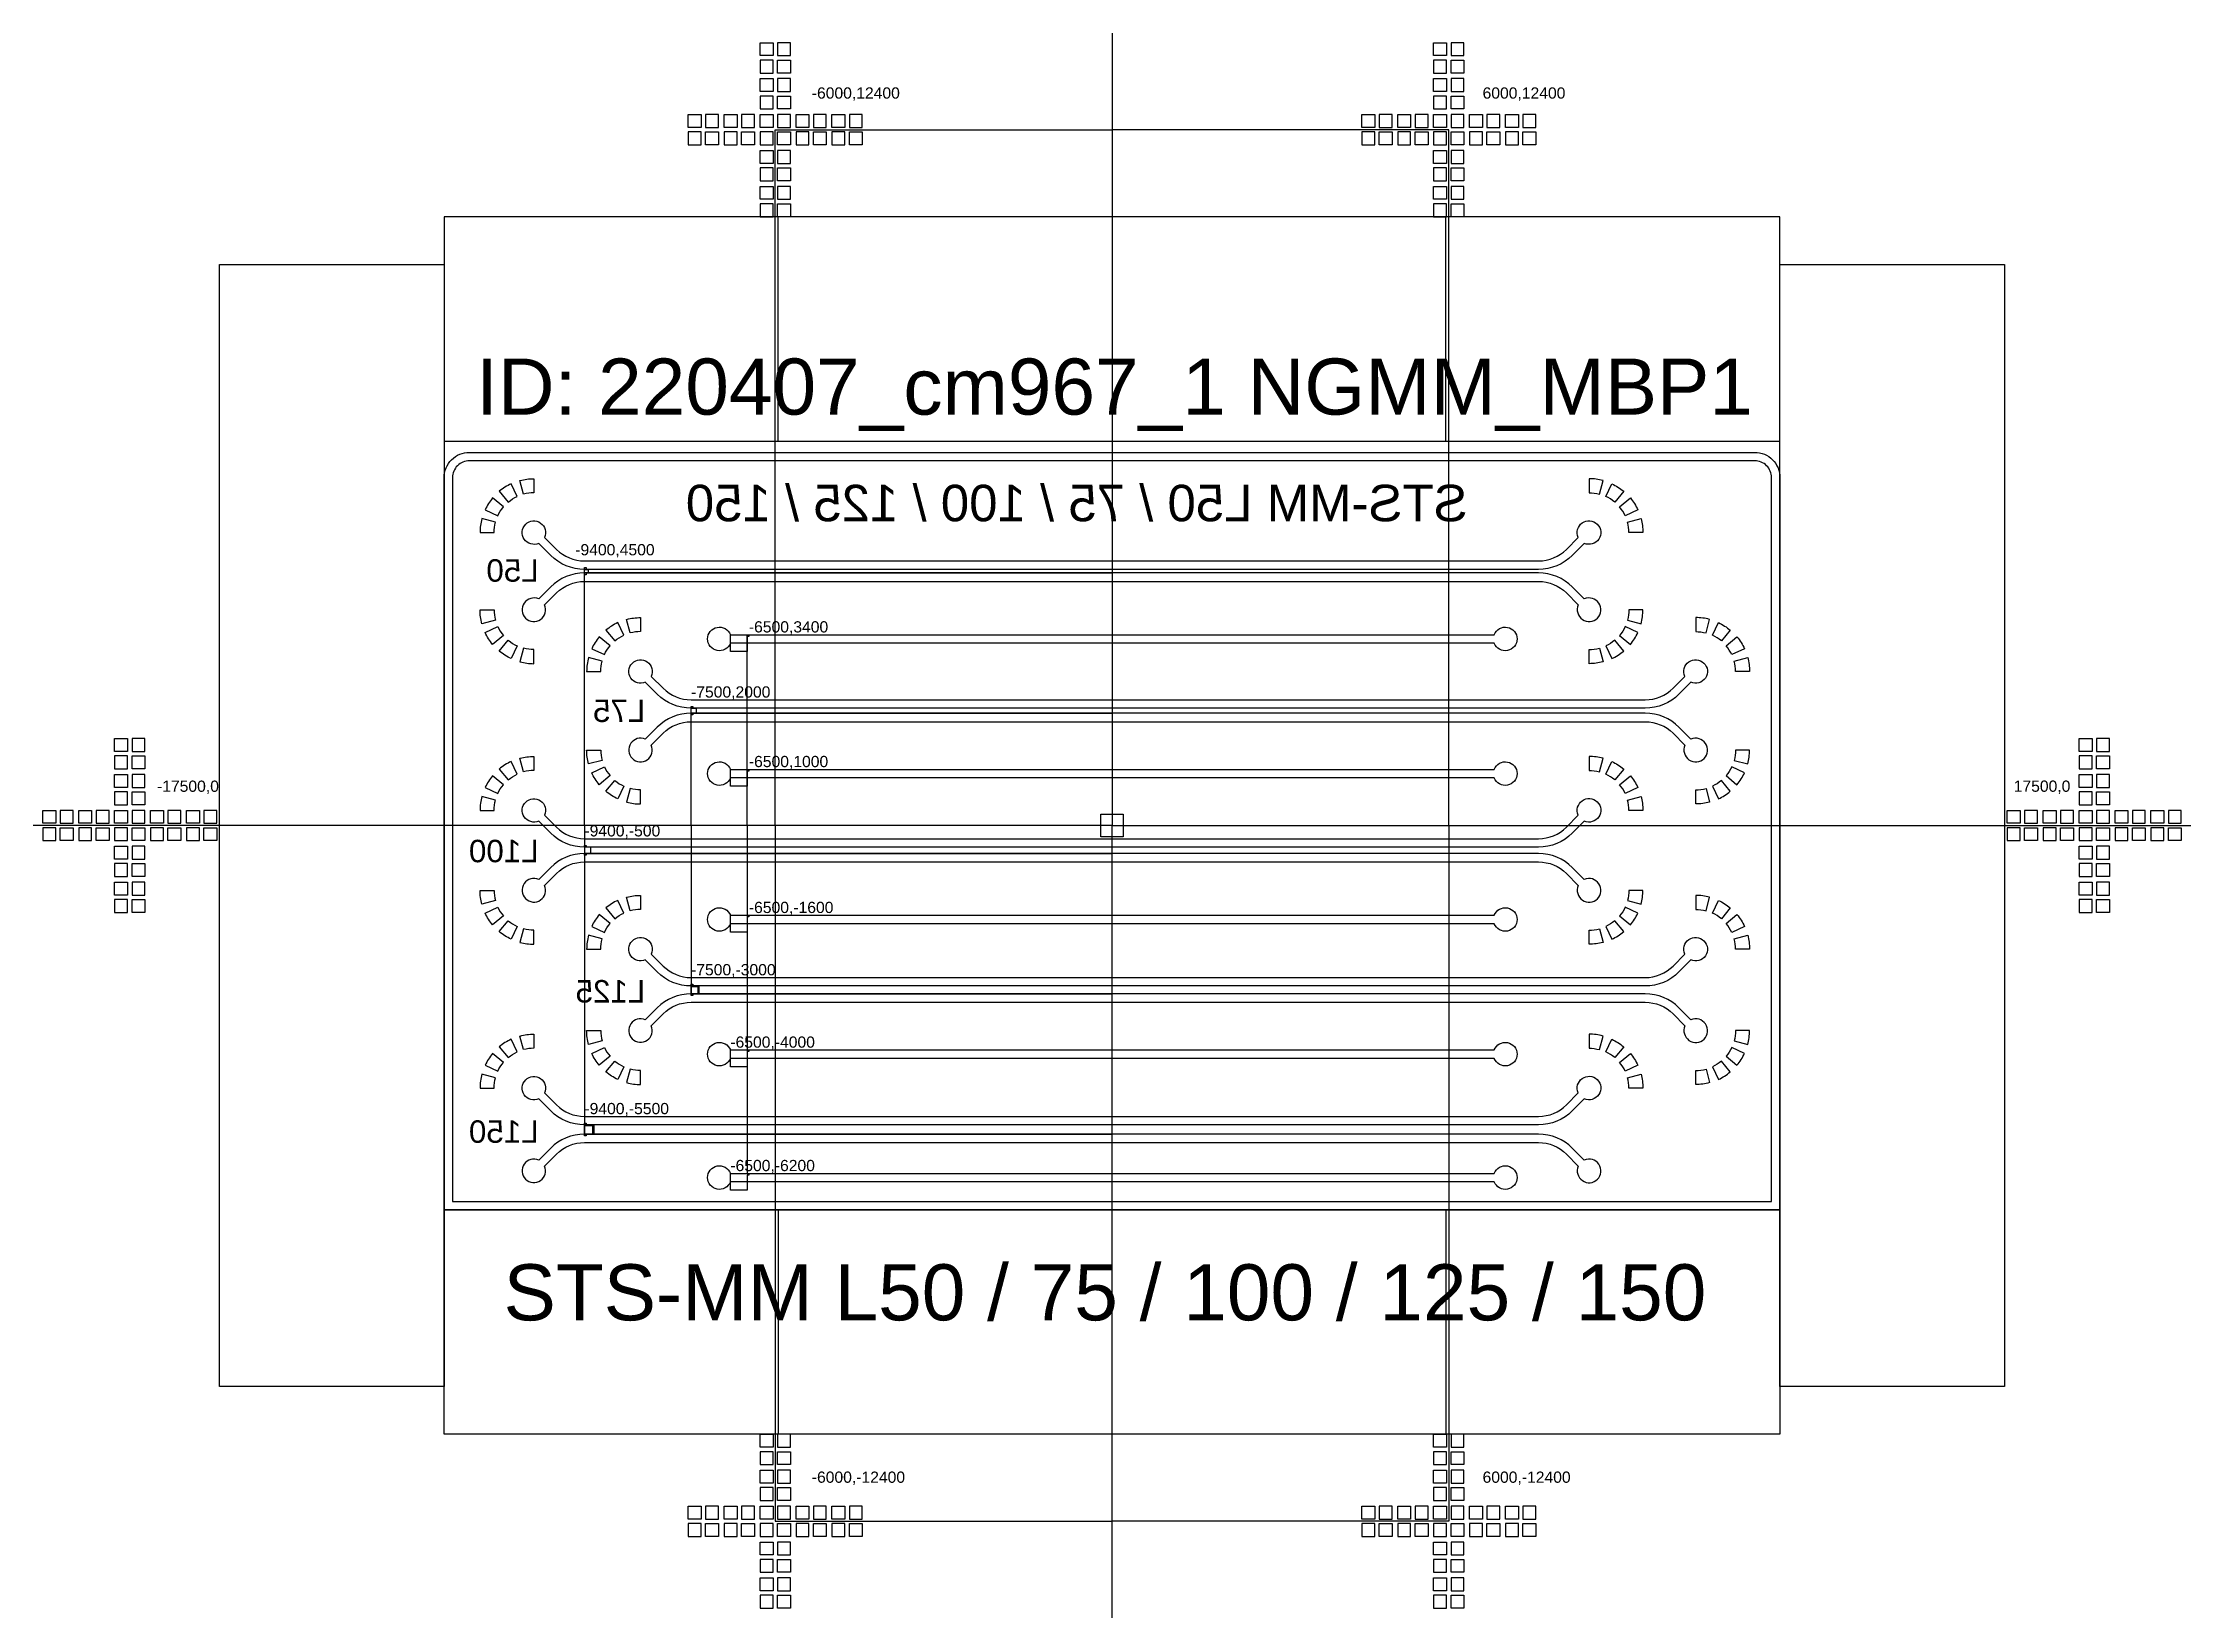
# Model space of a CAD drawing. Extents: x 12 to 64612, y 11 to 64611.
# Drawn here: x 13262 to 51362, y 18361 to 46261 of the extents above; entities that cross this region are included whole.
import ezdxf

# ---------------------------------------------------------------- set-up
doc = ezdxf.new("R2010")
doc.units = 13
doc.header["$MEASUREMENT"] = 0
doc.layers.add('1- Light', color=2, linetype='Continuous')
doc.layers.add('LY-3', color=2, linetype='Continuous')
doc.styles.get("Standard").update_dxf_attribs({"font": 'Arial.ttf'})

msp = doc.modelspace()

# ---------------------------------------------------------------- texts
for s, width, insert, char_height, attachment_point in [('-6000,12400 ', 543.51, (26963, 45228), 200, 7), ('6000,12400 ', 543.51, (38914, 45228), 200, 7), ('-9400,-4500', 963.19, (22957, 38312), 0.2, 1), ('-9400,4500 ', 543.51, (22749, 37326), 200, 1), ('-6500,3400 ', 543.51, (25842, 35951), 200, 1), ('-7500,2000 ', 543.51, (24812, 34791), 200, 1), ('-6500,1000 ', 543.51, (25842, 33551), 200, 1), ('-17500,0 ', 543.51, (15297, 33111), 200, 1), ('17500,0 ', 543.51, (48377, 33112), 200, 1), ('-9400,-500 ', 543.51, (22912, 32316), 200, 1), ('-6500,-1600 ', 543.51, (25842, 30951), 200, 1), ('-7500,-3000 ', 543.51, (24812, 29841), 200, 1), ('-6500,-4000 ', 543.51, (25512, 28551), 200, 1), ('-9400,-5500 ', 543.51, (22912, 27366), 200, 1), ('-6500,-6200 ', 543.51, (25512, 26351), 200, 1), ('-6000,-12400 ', 543.51, (26963, 20797), 200, 1), ('6000,-12400 ', 543.51, (38914, 20797), 200, 1)]:
    msp.add_mtext_dynamic_manual_height_columns(s, width=width, gutter_width=1, heights=[0], dxfattribs=dict(insert=insert, char_height=char_height, attachment_point=attachment_point))
at = {"layer": '1- Light'}
for s, p in [('ID: 220407_cm967_1 NGMM_MBP1', (20983, 39633)), ('STS-MM L50 / 75 / 100 / 125 / 150 ', (21471, 23491))]:
    msp.add_text(s, height=1000, dxfattribs=at).set_placement(p)
at = {"layer": 'LY-3', "extrusion": (0, 0, -1), "attachment_point": 1, "text_direction": (-1, 0, 0)}
for s, width, insert, char_height in [('STS-MM L50 / 75 / 100 / 125 / 150', 17806.26, (38648, 38383), 650), ('L50', 2007.97, (22097, 37056), 400), ('L75', 2007.97, (23997, 34556), 400), ('L100', 2007.97, (22097, 32056), 400), ('L125', 2007.97, (23997, 29556), 400), ('L150', 2007.97, (22097, 27056), 400)]:
    msp.add_mtext_dynamic_manual_height_columns(s, width=width, gutter_width=20, heights=[0], dxfattribs=dict(at, insert=insert, char_height=char_height))

# ---------------------------------------------------------------- linework, layer by layer
for points in [[(32312, 32311), (62612, 32311), (62612, 62611), (32312, 62611)], [(32312, 32311), (26312, 32311), (26312, 44711), (32312, 44711)], [(32312, 32311), (38312, 32311), (38312, 44711), (32312, 44711)], [(20412, 39161), (44212, 39161), (44212, 43161), (20412, 43161)], [(20412, 39161), (26362, 39161), (26362, 43161), (20412, 43161)], [(32312, 39161), (38262, 39161), (38262, 43161), (32312, 43161)], [(16412, 42311), (20412, 42311), (20412, 22311), (16412, 22311)], [(44212, 42311), (48212, 42311), (48212, 22311), (44212, 22311)], [(22912, 36906), (22942, 36906), (22942, 36876), (22912, 36876)], [(22912, 36876), (22977, 36876), (22977, 36811), (22912, 36811)], [(32312, 32311), (22912, 32311), (22912, 36811), (32312, 36811)], [(22912, 36811), (22942, 36811), (22942, 36781), (22912, 36781)], [(25812, 35711), (25842, 35711), (25842, 35681), (25812, 35681), (25812, 35411), (25512, 35411), (25512, 35711)], [(32312, 32311), (25812, 32311), (25812, 35711), (32312, 35711)], [(24812, 34431), (24842, 34431), (24842, 34401), (24812, 34401)], [(24812, 34401), (24902, 34401), (24902, 34311), (24812, 34311)], [(24812, 34311), (24842, 34311), (24842, 34281), (24812, 34281)], [(32312, 32311), (24812, 32311), (24812, 34311), (32312, 34311)], [(25812, 33311), (25842, 33311), (25842, 33281), (25812, 33281), (25812, 33011), (25512, 33011), (25512, 33311)], [(32312, 32311), (25812, 32311), (25812, 33311), (32312, 33311)], [(32112, 32511), (32512, 32511), (32512, 32111), (32112, 32111)], [(2012, 2011), (32312, 2011), (32312, 32311), (2012, 32311)], [(32312, 32311), (22912, 32311), (22912, 31811), (32312, 31811)], [(32312, 32311), (22912, 32311), (22912, 26811), (32312, 26811)], [(32312, 32311), (24812, 32311), (24812, 29311), (32312, 29311)], [(32312, 32311), (25812, 32311), (25812, 30711), (32312, 30711)], [(32312, 32311), (25812, 32311), (25812, 28311), (32312, 28311)], [(32312, 32311), (25812, 32311), (25812, 26111), (32312, 26111)], [(32312, 32311), (26312, 32311), (26312, 19911), (32312, 19911)], [(32312, 32311), (38312, 32311), (38312, 19911), (32312, 19911)], [(22912, 31956), (22942, 31956), (22942, 31926), (22912, 31926)], [(22912, 31811), (23027, 31811), (23027, 31926), (22912, 31926)], [(22912, 31811), (22942, 31811), (22942, 31781), (22912, 31781)], [(25812, 30711), (25842, 30711), (25842, 30681), (25812, 30681), (25812, 30411), (25512, 30411), (25512, 30711)], [(24812, 29481), (24842, 29481), (24842, 29451), (24812, 29451)], [(24812, 29451), (24952, 29451), (24952, 29311), (24812, 29311)], [(24812, 29311), (24937, 29311), (24937, 29436), (24812, 29436)], [(24812, 29311), (24842, 29311), (24842, 29281), (24812, 29281)], [(25812, 28311), (25842, 28311), (25842, 28281), (25812, 28281), (25812, 28011), (25512, 28011), (25512, 28311)], [(22912, 27006), (22942, 27006), (22942, 26976), (22912, 26976)], [(22912, 26976), (23077, 26976), (23077, 26811), (22912, 26811)], [(22912, 26811), (23062, 26811), (23062, 26961), (22912, 26961)], [(22912, 26811), (22942, 26811), (22942, 26781), (22912, 26781)], [(25812, 26111), (25842, 26111), (25842, 26081), (25812, 26081), (25812, 25811), (25512, 25811), (25512, 26111)], [(20412, 25461), (44212, 25461), (44212, 21461), (20412, 21461)], [(20412, 25461), (26362, 25461), (26362, 21461), (20412, 21461)], [(32312, 25461), (38262, 25461), (38262, 21461), (32312, 21461)]]:
    msp.add_lwpolyline(points, close=True)
msp.add_lwpolyline([(44212, 25811), (44212, 25461), (44062, 25461)])
at = {"layer": '1- Light'}
for points in [[(26042, 46261), (26272, 46261), (26272, 46031), (26042, 46031)], [(26582, 46261), (26352, 46261), (26352, 46031), (26582, 46031)], [(38042, 46261), (38272, 46261), (38272, 46031), (38042, 46031)], [(38582, 46261), (38352, 46261), (38352, 46031), (38582, 46031)], [(26042, 45721), (26272, 45721), (26272, 45951), (26042, 45951)], [(26582, 45721), (26352, 45721), (26352, 45951), (26582, 45951)], [(38042, 45721), (38272, 45721), (38272, 45951), (38042, 45951)], [(38582, 45721), (38352, 45721), (38352, 45951), (38582, 45951)], [(26042, 45621), (26272, 45621), (26272, 45391), (26042, 45391)], [(26582, 45621), (26352, 45621), (26352, 45391), (26582, 45391)], [(38042, 45621), (38272, 45621), (38272, 45391), (38042, 45391)], [(38582, 45621), (38352, 45621), (38352, 45391), (38582, 45391)], [(24762, 44981), (24992, 44981), (24992, 44751), (24762, 44751)], [(25302, 44981), (25072, 44981), (25072, 44751), (25302, 44751)], [(25402, 44981), (25632, 44981), (25632, 44751), (25402, 44751)], [(25942, 44981), (25712, 44981), (25712, 44751), (25942, 44751)], [(26042, 45081), (26272, 45081), (26272, 45311), (26042, 45311)], [(26042, 44981), (26272, 44981), (26272, 44751), (26042, 44751)], [(26582, 45081), (26352, 45081), (26352, 45311), (26582, 45311)], [(26582, 44981), (26352, 44981), (26352, 44751), (26582, 44751)], [(26682, 44981), (26912, 44981), (26912, 44751), (26682, 44751)], [(27222, 44981), (26992, 44981), (26992, 44751), (27222, 44751)], [(27322, 44981), (27552, 44981), (27552, 44751), (27322, 44751)], [(27862, 44981), (27632, 44981), (27632, 44751), (27862, 44751)], [(36762, 44981), (36992, 44981), (36992, 44751), (36762, 44751)], [(37302, 44981), (37072, 44981), (37072, 44751), (37302, 44751)], [(37402, 44981), (37632, 44981), (37632, 44751), (37402, 44751)], [(37942, 44981), (37712, 44981), (37712, 44751), (37942, 44751)], [(38042, 45081), (38272, 45081), (38272, 45311), (38042, 45311)], [(38042, 44981), (38272, 44981), (38272, 44751), (38042, 44751)], [(38582, 45081), (38352, 45081), (38352, 45311), (38582, 45311)], [(38582, 44981), (38352, 44981), (38352, 44751), (38582, 44751)], [(38682, 44981), (38912, 44981), (38912, 44751), (38682, 44751)], [(39222, 44981), (38992, 44981), (38992, 44751), (39222, 44751)], [(39322, 44981), (39552, 44981), (39552, 44751), (39322, 44751)], [(39862, 44981), (39632, 44981), (39632, 44751), (39862, 44751)], [(24762, 44441), (24992, 44441), (24992, 44671), (24762, 44671)], [(25302, 44441), (25072, 44441), (25072, 44671), (25302, 44671)], [(25402, 44441), (25632, 44441), (25632, 44671), (25402, 44671)], [(25942, 44441), (25712, 44441), (25712, 44671), (25942, 44671)], [(26042, 44441), (26272, 44441), (26272, 44671), (26042, 44671)], [(26582, 44441), (26352, 44441), (26352, 44671), (26582, 44671)], [(26682, 44441), (26912, 44441), (26912, 44671), (26682, 44671)], [(27222, 44441), (26992, 44441), (26992, 44671), (27222, 44671)], [(27322, 44441), (27552, 44441), (27552, 44671), (27322, 44671)], [(27862, 44441), (27632, 44441), (27632, 44671), (27862, 44671)], [(36762, 44441), (36992, 44441), (36992, 44671), (36762, 44671)], [(37302, 44441), (37072, 44441), (37072, 44671), (37302, 44671)], [(37402, 44441), (37632, 44441), (37632, 44671), (37402, 44671)], [(37942, 44441), (37712, 44441), (37712, 44671), (37942, 44671)], [(38042, 44441), (38272, 44441), (38272, 44671), (38042, 44671)], [(38582, 44441), (38352, 44441), (38352, 44671), (38582, 44671)], [(38682, 44441), (38912, 44441), (38912, 44671), (38682, 44671)], [(39222, 44441), (38992, 44441), (38992, 44671), (39222, 44671)], [(39322, 44441), (39552, 44441), (39552, 44671), (39322, 44671)], [(39862, 44441), (39632, 44441), (39632, 44671), (39862, 44671)], [(26042, 44341), (26272, 44341), (26272, 44111), (26042, 44111)], [(26582, 44341), (26352, 44341), (26352, 44111), (26582, 44111)], [(38042, 44341), (38272, 44341), (38272, 44111), (38042, 44111)], [(38582, 44341), (38352, 44341), (38352, 44111), (38582, 44111)], [(26042, 43801), (26272, 43801), (26272, 44031), (26042, 44031)], [(26582, 43801), (26352, 43801), (26352, 44031), (26582, 44031)], [(38042, 43801), (38272, 43801), (38272, 44031), (38042, 44031)], [(38582, 43801), (38352, 43801), (38352, 44031), (38582, 44031)], [(26042, 43701), (26272, 43701), (26272, 43471), (26042, 43471)], [(26582, 43701), (26352, 43701), (26352, 43471), (26582, 43471)], [(38042, 43701), (38272, 43701), (38272, 43471), (38042, 43471)], [(38582, 43701), (38352, 43701), (38352, 43471), (38582, 43471)], [(26042, 43161), (26272, 43161), (26272, 43391), (26042, 43391)], [(26582, 43161), (26352, 43161), (26352, 43391), (26582, 43391)], [(38042, 43161), (38272, 43161), (38272, 43391), (38042, 43391)], [(38582, 43161), (38352, 43161), (38352, 43391), (38582, 43391)], [(14542, 33861), (14772, 33861), (14772, 33631), (14542, 33631)], [(14542, 33321), (14772, 33321), (14772, 33551), (14542, 33551)], [(15082, 33861), (14852, 33861), (14852, 33631), (15082, 33631)], [(15082, 33321), (14852, 33321), (14852, 33551), (15082, 33551)], [(49542, 33861), (49772, 33861), (49772, 33631), (49542, 33631)], [(49542, 33321), (49772, 33321), (49772, 33551), (49542, 33551)], [(50082, 33861), (49852, 33861), (49852, 33631), (50082, 33631)], [(50082, 33321), (49852, 33321), (49852, 33551), (50082, 33551)], [(14542, 33221), (14772, 33221), (14772, 32991), (14542, 32991)], [(15082, 33221), (14852, 33221), (14852, 32991), (15082, 32991)], [(49542, 33221), (49772, 33221), (49772, 32991), (49542, 32991)], [(50082, 33221), (49852, 33221), (49852, 32991), (50082, 32991)], [(14542, 32681), (14772, 32681), (14772, 32911), (14542, 32911)], [(15082, 32681), (14852, 32681), (14852, 32911), (15082, 32911)], [(49542, 32681), (49772, 32681), (49772, 32911), (49542, 32911)], [(50082, 32681), (49852, 32681), (49852, 32911), (50082, 32911)], [(13262, 32581), (13492, 32581), (13492, 32351), (13262, 32351)], [(13802, 32581), (13572, 32581), (13572, 32351), (13802, 32351)], [(13902, 32581), (14132, 32581), (14132, 32351), (13902, 32351)], [(14442, 32581), (14212, 32581), (14212, 32351), (14442, 32351)], [(14542, 32581), (14772, 32581), (14772, 32351), (14542, 32351)], [(15082, 32581), (14852, 32581), (14852, 32351), (15082, 32351)], [(15182, 32581), (15412, 32581), (15412, 32351), (15182, 32351)], [(15722, 32581), (15492, 32581), (15492, 32351), (15722, 32351)], [(15822, 32581), (16052, 32581), (16052, 32351), (15822, 32351)], [(16362, 32581), (16132, 32581), (16132, 32351), (16362, 32351)], [(48262, 32581), (48492, 32581), (48492, 32351), (48262, 32351)], [(48802, 32581), (48572, 32581), (48572, 32351), (48802, 32351)], [(48902, 32581), (49132, 32581), (49132, 32351), (48902, 32351)], [(49442, 32581), (49212, 32581), (49212, 32351), (49442, 32351)], [(49542, 32581), (49772, 32581), (49772, 32351), (49542, 32351)], [(50082, 32581), (49852, 32581), (49852, 32351), (50082, 32351)], [(50182, 32581), (50412, 32581), (50412, 32351), (50182, 32351)], [(50722, 32581), (50492, 32581), (50492, 32351), (50722, 32351)], [(50822, 32581), (51052, 32581), (51052, 32351), (50822, 32351)], [(51362, 32581), (51132, 32581), (51132, 32351), (51362, 32351)], [(13262, 32041), (13492, 32041), (13492, 32271), (13262, 32271)], [(13802, 32041), (13572, 32041), (13572, 32271), (13802, 32271)], [(13902, 32041), (14132, 32041), (14132, 32271), (13902, 32271)], [(14442, 32041), (14212, 32041), (14212, 32271), (14442, 32271)], [(14542, 32041), (14772, 32041), (14772, 32271), (14542, 32271)], [(15082, 32041), (14852, 32041), (14852, 32271), (15082, 32271)], [(15182, 32041), (15412, 32041), (15412, 32271), (15182, 32271)], [(15722, 32041), (15492, 32041), (15492, 32271), (15722, 32271)], [(15822, 32041), (16052, 32041), (16052, 32271), (15822, 32271)], [(16362, 32041), (16132, 32041), (16132, 32271), (16362, 32271)], [(48262, 32041), (48492, 32041), (48492, 32271), (48262, 32271)], [(48802, 32041), (48572, 32041), (48572, 32271), (48802, 32271)], [(48902, 32041), (49132, 32041), (49132, 32271), (48902, 32271)], [(49442, 32041), (49212, 32041), (49212, 32271), (49442, 32271)], [(49542, 32041), (49772, 32041), (49772, 32271), (49542, 32271)], [(50082, 32041), (49852, 32041), (49852, 32271), (50082, 32271)], [(50182, 32041), (50412, 32041), (50412, 32271), (50182, 32271)], [(50722, 32041), (50492, 32041), (50492, 32271), (50722, 32271)], [(50822, 32041), (51052, 32041), (51052, 32271), (50822, 32271)], [(51362, 32041), (51132, 32041), (51132, 32271), (51362, 32271)], [(14542, 31941), (14772, 31941), (14772, 31711), (14542, 31711)], [(14542, 31401), (14772, 31401), (14772, 31631), (14542, 31631)], [(15082, 31941), (14852, 31941), (14852, 31711), (15082, 31711)], [(15082, 31401), (14852, 31401), (14852, 31631), (15082, 31631)], [(49542, 31941), (49772, 31941), (49772, 31711), (49542, 31711)], [(49542, 31401), (49772, 31401), (49772, 31631), (49542, 31631)], [(50082, 31941), (49852, 31941), (49852, 31711), (50082, 31711)], [(50082, 31401), (49852, 31401), (49852, 31631), (50082, 31631)], [(14542, 31301), (14772, 31301), (14772, 31071), (14542, 31071)], [(15082, 31301), (14852, 31301), (14852, 31071), (15082, 31071)], [(49542, 31301), (49772, 31301), (49772, 31071), (49542, 31071)], [(50082, 31301), (49852, 31301), (49852, 31071), (50082, 31071)], [(14542, 30761), (14772, 30761), (14772, 30991), (14542, 30991)], [(15082, 30761), (14852, 30761), (14852, 30991), (15082, 30991)], [(49542, 30761), (49772, 30761), (49772, 30991), (49542, 30991)], [(50082, 30761), (49852, 30761), (49852, 30991), (50082, 30991)], [(26042, 21461), (26272, 21461), (26272, 21231), (26042, 21231)], [(26582, 21461), (26352, 21461), (26352, 21231), (26582, 21231)], [(38042, 21461), (38272, 21461), (38272, 21231), (38042, 21231)], [(38582, 21461), (38352, 21461), (38352, 21231), (38582, 21231)], [(26042, 20921), (26272, 20921), (26272, 21151), (26042, 21151)], [(26582, 20921), (26352, 20921), (26352, 21151), (26582, 21151)], [(38042, 20921), (38272, 20921), (38272, 21151), (38042, 21151)], [(38582, 20921), (38352, 20921), (38352, 21151), (38582, 21151)], [(26042, 20821), (26272, 20821), (26272, 20591), (26042, 20591)], [(26582, 20821), (26352, 20821), (26352, 20591), (26582, 20591)], [(38042, 20821), (38272, 20821), (38272, 20591), (38042, 20591)], [(38582, 20821), (38352, 20821), (38352, 20591), (38582, 20591)], [(26042, 20281), (26272, 20281), (26272, 20511), (26042, 20511)], [(26582, 20281), (26352, 20281), (26352, 20511), (26582, 20511)], [(38042, 20281), (38272, 20281), (38272, 20511), (38042, 20511)], [(38582, 20281), (38352, 20281), (38352, 20511), (38582, 20511)], [(24762, 20181), (24992, 20181), (24992, 19951), (24762, 19951)], [(24762, 19641), (24992, 19641), (24992, 19871), (24762, 19871)], [(25302, 20181), (25072, 20181), (25072, 19951), (25302, 19951)], [(25302, 19641), (25072, 19641), (25072, 19871), (25302, 19871)], [(25402, 20181), (25632, 20181), (25632, 19951), (25402, 19951)], [(25402, 19641), (25632, 19641), (25632, 19871), (25402, 19871)], [(25942, 20181), (25712, 20181), (25712, 19951), (25942, 19951)], [(25942, 19641), (25712, 19641), (25712, 19871), (25942, 19871)], [(26042, 20181), (26272, 20181), (26272, 19951), (26042, 19951)], [(26042, 19641), (26272, 19641), (26272, 19871), (26042, 19871)], [(26582, 20181), (26352, 20181), (26352, 19951), (26582, 19951)], [(26582, 19641), (26352, 19641), (26352, 19871), (26582, 19871)], [(26682, 20181), (26912, 20181), (26912, 19951), (26682, 19951)], [(26682, 19641), (26912, 19641), (26912, 19871), (26682, 19871)], [(27222, 20181), (26992, 20181), (26992, 19951), (27222, 19951)], [(27222, 19641), (26992, 19641), (26992, 19871), (27222, 19871)], [(27322, 20181), (27552, 20181), (27552, 19951), (27322, 19951)], [(27322, 19641), (27552, 19641), (27552, 19871), (27322, 19871)], [(27862, 20181), (27632, 20181), (27632, 19951), (27862, 19951)], [(27862, 19641), (27632, 19641), (27632, 19871), (27862, 19871)], [(36762, 20181), (36992, 20181), (36992, 19951), (36762, 19951)], [(36762, 19641), (36992, 19641), (36992, 19871), (36762, 19871)], [(37302, 20181), (37072, 20181), (37072, 19951), (37302, 19951)], [(37302, 19641), (37072, 19641), (37072, 19871), (37302, 19871)], [(37402, 20181), (37632, 20181), (37632, 19951), (37402, 19951)], [(37402, 19641), (37632, 19641), (37632, 19871), (37402, 19871)], [(37942, 20181), (37712, 20181), (37712, 19951), (37942, 19951)], [(37942, 19641), (37712, 19641), (37712, 19871), (37942, 19871)], [(38042, 20181), (38272, 20181), (38272, 19951), (38042, 19951)], [(38042, 19641), (38272, 19641), (38272, 19871), (38042, 19871)], [(38582, 20181), (38352, 20181), (38352, 19951), (38582, 19951)], [(38582, 19641), (38352, 19641), (38352, 19871), (38582, 19871)], [(38682, 20181), (38912, 20181), (38912, 19951), (38682, 19951)], [(38682, 19641), (38912, 19641), (38912, 19871), (38682, 19871)], [(39222, 20181), (38992, 20181), (38992, 19951), (39222, 19951)], [(39222, 19641), (38992, 19641), (38992, 19871), (39222, 19871)], [(39322, 20181), (39552, 20181), (39552, 19951), (39322, 19951)], [(39322, 19641), (39552, 19641), (39552, 19871), (39322, 19871)], [(39862, 20181), (39632, 20181), (39632, 19951), (39862, 19951)], [(39862, 19641), (39632, 19641), (39632, 19871), (39862, 19871)], [(26042, 19541), (26272, 19541), (26272, 19311), (26042, 19311)], [(26582, 19541), (26352, 19541), (26352, 19311), (26582, 19311)], [(38042, 19541), (38272, 19541), (38272, 19311), (38042, 19311)], [(38582, 19541), (38352, 19541), (38352, 19311), (38582, 19311)], [(26042, 19001), (26272, 19001), (26272, 19231), (26042, 19231)], [(26582, 19001), (26352, 19001), (26352, 19231), (26582, 19231)], [(38042, 19001), (38272, 19001), (38272, 19231), (38042, 19231)], [(38582, 19001), (38352, 19001), (38352, 19231), (38582, 19231)], [(26042, 18901), (26272, 18901), (26272, 18671), (26042, 18671)], [(26582, 18901), (26352, 18901), (26352, 18671), (26582, 18671)], [(38042, 18901), (38272, 18901), (38272, 18671), (38042, 18671)], [(38582, 18901), (38352, 18901), (38352, 18671), (38582, 18671)], [(26042, 18361), (26272, 18361), (26272, 18591), (26042, 18591)], [(26582, 18361), (26352, 18361), (26352, 18591), (26582, 18591)], [(38042, 18361), (38272, 18361), (38272, 18591), (38042, 18591)], [(38582, 18361), (38352, 18361), (38352, 18591), (38582, 18591)]]:
    msp.add_lwpolyline(points, close=True, dxfattribs=at)
for points in [[(44212, 25661), (44212, 25461), (20412, 25461), (20412, 25661), (20412, 38511, -0.414214), (20862, 38961), (43762, 38961, -0.414214), (44212, 38511)], [(44062, 25811), (44062, 38511, 0.414214), (43762, 38811), (20862, 38811, 0.414214), (20562, 38511), (20562, 25811), (20562, 25611), (44062, 25611)]]:
    msp.add_lwpolyline(points, format="xyb", close=True, dxfattribs=at)
msp.add_circle((32312, 32311), 25400, dxfattribs=at)
at = {"layer": 'LY-3'}
for points in [[(21829, 38217), (21764, 38459, -0.065543), (22012, 38491), (22012, 38241, 0.065543)], [(40995, 38217), (41060, 38459, 0.065543), (40811, 38491), (40811, 38241, -0.065543)], [(21468, 37988), (21277, 38148, 0.065543), (21142, 37937), (21369, 37831, -0.065543)], [(21712, 38175), (21607, 38401, 0.065543), (21395, 38267), (21556, 38075, -0.065543)], [(41111, 38175), (41217, 38401, -0.065543), (41428, 38267), (41268, 38075, 0.065543)], [(41355, 37988), (41547, 38148, -0.065543), (41681, 37937), (41455, 37831, 0.065543)], [(21327, 37715), (21085, 37780, 0.065543), (21052, 37531), (21302, 37531, -0.065543)], [(22912, 36876, -0.198912), (22311, 37125), (22097, 37339, -5.415168), (22203, 37444), (22417, 37231, 0.198912), (22912, 37026), (39912, 37026, 0.198912), (40407, 37231), (40620, 37444, -5.415168), (40727, 37339), (40513, 37125, -0.198912), (39912, 36876)], [(41497, 37715), (41738, 37780, -0.065543), (41771, 37531), (41521, 37531, 0.065543)], [(22912, 36811, 0.198912), (22311, 36562), (22097, 36348, 5.415168), (22203, 36242), (22417, 36456, -0.198912), (22912, 36661), (39912, 36661, -0.198912), (40407, 36456), (40620, 36242, 5.415168), (40727, 36348), (40513, 36562, 0.198912), (39912, 36811)], [(21327, 35972), (21085, 35907, -0.065543), (21052, 36155), (21302, 36155, 0.065543)], [(21468, 35699), (21277, 35538, -0.065543), (21142, 35750), (21369, 35855, 0.065543)], [(23612, 35700), (23507, 35926, 0.065543), (23295, 35792), (23456, 35600, -0.065543)], [(23729, 35742), (23664, 35984, -0.065543), (23912, 36016), (23912, 35766, 0.065543)], [(32316, 35561), (25512, 35561, -5.415339), (25512, 35711), (32316, 35711), (32391, 35711), (39123, 35711, -5.415339), (39123, 35561)], [(41355, 35699), (41547, 35538, 0.065543), (41681, 35750), (41455, 35855, -0.065543)], [(41497, 35972), (41738, 35907, 0.065543), (41771, 36155), (41521, 36155, -0.065543)], [(42895, 35742), (42960, 35984, 0.065543), (42711, 36016), (42711, 35766, -0.065543)], [(43011, 35700), (43117, 35926, -0.065543), (43328, 35792), (43168, 35600, 0.065543)], [(21712, 35512), (21607, 35285, -0.065543), (21395, 35420), (21556, 35611, 0.065543)], [(21829, 35469), (21764, 35228, 0.065543), (22012, 35195), (22012, 35445, -0.065543)], [(23368, 35513), (23177, 35673, 0.065543), (23042, 35462), (23269, 35356, -0.065543)], [(40995, 35469), (41060, 35228, -0.065543), (40811, 35195), (40811, 35445, 0.065543)], [(41111, 35512), (41217, 35285, 0.065543), (41428, 35420), (41268, 35611, -0.065543)], [(43255, 35513), (43447, 35673, -0.065543), (43581, 35462), (43355, 35356, 0.065543)], [(23227, 35240), (22985, 35305, 0.065543), (22952, 35056), (23202, 35056, -0.065543)], [(24812, 34401, -0.198912), (24211, 34650), (23997, 34864, -5.415168), (24103, 34969), (24317, 34756, 0.198912), (24812, 34551), (41812, 34551, 0.198912), (42307, 34756), (42520, 34969, -5.415168), (42627, 34864), (42413, 34650, -0.198912), (41812, 34401)], [(43397, 35240), (43638, 35305, -0.065543), (43671, 35056), (43421, 35056, 0.065543)], [(24812, 34311, 0.198912), (24211, 34062), (23997, 33848, 5.415168), (24103, 33742), (24317, 33956, -0.198912), (24812, 34161), (41812, 34161, -0.198912), (42307, 33956), (42520, 33742, 5.415168), (42627, 33848), (42413, 34062, 0.198912), (41812, 34311)], [(21829, 33267), (21764, 33509, -0.065543), (22012, 33541), (22012, 33291, 0.065543)], [(23227, 33472), (22985, 33407, -0.065543), (22952, 33655), (23202, 33655, 0.065543)], [(40995, 33267), (41060, 33509, 0.065543), (40811, 33541), (40811, 33291, -0.065543)], [(43397, 33472), (43638, 33407, 0.065543), (43671, 33655), (43421, 33655, -0.065543)], [(21468, 33038), (21277, 33198, 0.065543), (21142, 32987), (21369, 32881, -0.065543)], [(21712, 33225), (21607, 33451, 0.065543), (21395, 33317), (21556, 33125, -0.065543)], [(23368, 33199), (23177, 33038, -0.065543), (23042, 33250), (23269, 33355, 0.065543)], [(32316, 33161), (25512, 33161, -5.415339), (25512, 33311), (32316, 33311), (32391, 33311), (39123, 33311, -5.415339), (39123, 33161)], [(41111, 33225), (41217, 33451, -0.065543), (41428, 33317), (41268, 33125, 0.065543)], [(41355, 33038), (41547, 33198, -0.065543), (41681, 32987), (41455, 32881, 0.065543)], [(43255, 33199), (43447, 33038, 0.065543), (43581, 33250), (43355, 33355, -0.065543)], [(21327, 32765), (21085, 32830, 0.065543), (21052, 32581), (21302, 32581, -0.065543)], [(22912, 31926, -0.198912), (22311, 32175), (22097, 32389, -5.415168), (22203, 32494), (22417, 32281, 0.198912), (22912, 32076), (39912, 32076, 0.198912), (40407, 32281), (40620, 32494, -5.415168), (40727, 32389), (40513, 32175, -0.198912), (39912, 31926)], [(23612, 33012), (23507, 32785, -0.065543), (23295, 32920), (23456, 33111, 0.065543)], [(23729, 32969), (23664, 32728, 0.065543), (23912, 32695), (23912, 32945, -0.065543)], [(41497, 32765), (41738, 32830, -0.065543), (41771, 32581), (41521, 32581, 0.065543)], [(42895, 32969), (42960, 32728, -0.065543), (42711, 32695), (42711, 32945, 0.065543)], [(43011, 33012), (43117, 32785, 0.065543), (43328, 32920), (43168, 33111, -0.065543)], [(22912, 31811, 0.198912), (22311, 31562), (22097, 31348, 5.415168), (22203, 31242), (22417, 31456, -0.198912), (22912, 31661), (39912, 31661, -0.198912), (40407, 31456), (40620, 31242, 5.415168), (40727, 31348), (40513, 31562, 0.198912), (39912, 31811)], [(21327, 30972), (21085, 30907, -0.065543), (21052, 31155), (21302, 31155, 0.065543)], [(23612, 30750), (23507, 30976, 0.065543), (23295, 30842), (23456, 30650, -0.065543)], [(23729, 30792), (23664, 31034, -0.065543), (23912, 31066), (23912, 30816, 0.065543)], [(41497, 30972), (41738, 30907, 0.065543), (41771, 31155), (41521, 31155, -0.065543)], [(42895, 30792), (42960, 31034, 0.065543), (42711, 31066), (42711, 30816, -0.065543)], [(43011, 30750), (43117, 30976, -0.065543), (43328, 30842), (43168, 30650, 0.065543)], [(21468, 30699), (21277, 30538, -0.065543), (21142, 30750), (21369, 30855, 0.065543)], [(21712, 30512), (21607, 30285, -0.065543), (21395, 30420), (21556, 30611, 0.065543)], [(23368, 30563), (23177, 30723, 0.065543), (23042, 30512), (23269, 30406, -0.065543)], [(32316, 30561), (25512, 30561, -5.415339), (25512, 30711), (32316, 30711), (32391, 30711), (39123, 30711, -5.415339), (39123, 30561)], [(41111, 30512), (41217, 30285, 0.065543), (41428, 30420), (41268, 30611, -0.065543)], [(41355, 30699), (41547, 30538, 0.065543), (41681, 30750), (41455, 30855, -0.065543)], [(43255, 30563), (43447, 30723, -0.065543), (43581, 30512), (43355, 30406, 0.065543)], [(21829, 30469), (21764, 30228, 0.065543), (22012, 30195), (22012, 30445, -0.065543)], [(23227, 30290), (22985, 30355, 0.065543), (22952, 30106), (23202, 30106, -0.065543)], [(24812, 29451, -0.198912), (24211, 29700), (23997, 29914, -5.415168), (24103, 30019), (24317, 29806, 0.198912), (24812, 29601), (41812, 29601, 0.198912), (42307, 29806), (42520, 30019, -5.415168), (42627, 29914), (42413, 29700, -0.198912), (41812, 29451)], [(40995, 30469), (41060, 30228, -0.065543), (40811, 30195), (40811, 30445, 0.065543)], [(43397, 30290), (43638, 30355, -0.065543), (43671, 30106), (43421, 30106, 0.065543)], [(24812, 29311, 0.198912), (24211, 29062), (23997, 28848, 5.415168), (24103, 28742), (24317, 28956, -0.198912), (24812, 29161), (41812, 29161, -0.198912), (42307, 28956), (42520, 28742, 5.415168), (42627, 28848), (42413, 29062, 0.198912), (41812, 29311)], [(21829, 28317), (21764, 28559, -0.065543), (22012, 28591), (22012, 28341, 0.065543)], [(23227, 28472), (22985, 28407, -0.065543), (22952, 28655), (23202, 28655, 0.065543)], [(40995, 28317), (41060, 28559, 0.065543), (40811, 28591), (40811, 28341, -0.065543)], [(43397, 28472), (43638, 28407, 0.065543), (43671, 28655), (43421, 28655, -0.065543)], [(21468, 28088), (21277, 28248, 0.065543), (21142, 28037), (21369, 27931, -0.065543)], [(21712, 28275), (21607, 28501, 0.065543), (21395, 28367), (21556, 28175, -0.065543)], [(23368, 28199), (23177, 28038, -0.065543), (23042, 28250), (23269, 28355, 0.065543)], [(32316, 28161), (25512, 28161, -5.415339), (25512, 28311), (32316, 28311), (32391, 28311), (39123, 28311, -5.415339), (39123, 28161)], [(41111, 28275), (41217, 28501, -0.065543), (41428, 28367), (41268, 28175, 0.065543)], [(41355, 28088), (41547, 28248, -0.065543), (41681, 28037), (41455, 27931, 0.065543)], [(43255, 28199), (43447, 28038, 0.065543), (43581, 28250), (43355, 28355, -0.065543)], [(21327, 27815), (21085, 27880, 0.065543), (21052, 27631), (21302, 27631, -0.065543)], [(22912, 26976, -0.198912), (22311, 27225), (22097, 27439, -5.415168), (22203, 27544), (22417, 27331, 0.198912), (22912, 27126), (39912, 27126, 0.198912), (40407, 27331), (40620, 27544, -5.415168), (40727, 27439), (40513, 27225, -0.198912), (39912, 26976)], [(23612, 28012), (23507, 27785, -0.065543), (23295, 27920), (23456, 28111, 0.065543)], [(23729, 27969), (23664, 27728, 0.065543), (23912, 27695), (23912, 27945, -0.065543)], [(41497, 27815), (41738, 27880, -0.065543), (41771, 27631), (41521, 27631, 0.065543)], [(42895, 27969), (42960, 27728, -0.065543), (42711, 27695), (42711, 27945, 0.065543)], [(43011, 28012), (43117, 27785, 0.065543), (43328, 27920), (43168, 28111, -0.065543)], [(22912, 26811, 0.198912), (22311, 26562), (22097, 26348, 5.415168), (22203, 26242), (22417, 26456, -0.198912), (22912, 26661), (39912, 26661, -0.198912), (40407, 26456), (40620, 26242, 5.415168), (40727, 26348), (40513, 26562, 0.198912), (39912, 26811)], [(32316, 25961), (25512, 25961, -5.415339), (25512, 26111), (32316, 26111), (32391, 26111), (39123, 26111, -5.415339), (39123, 25961)]]:
    msp.add_lwpolyline(points, format="xyb", close=True, dxfattribs=at)

msp.set_redraw_order([(e.dxf.handle, doc.entitydb.next_handle()) for e in msp.query("TEXT MTEXT ATTDEF DIMENSION ARC_DIMENSION")])  # texts and dimensions are drawn at this point

doc.saveas('drawing.dxf')
